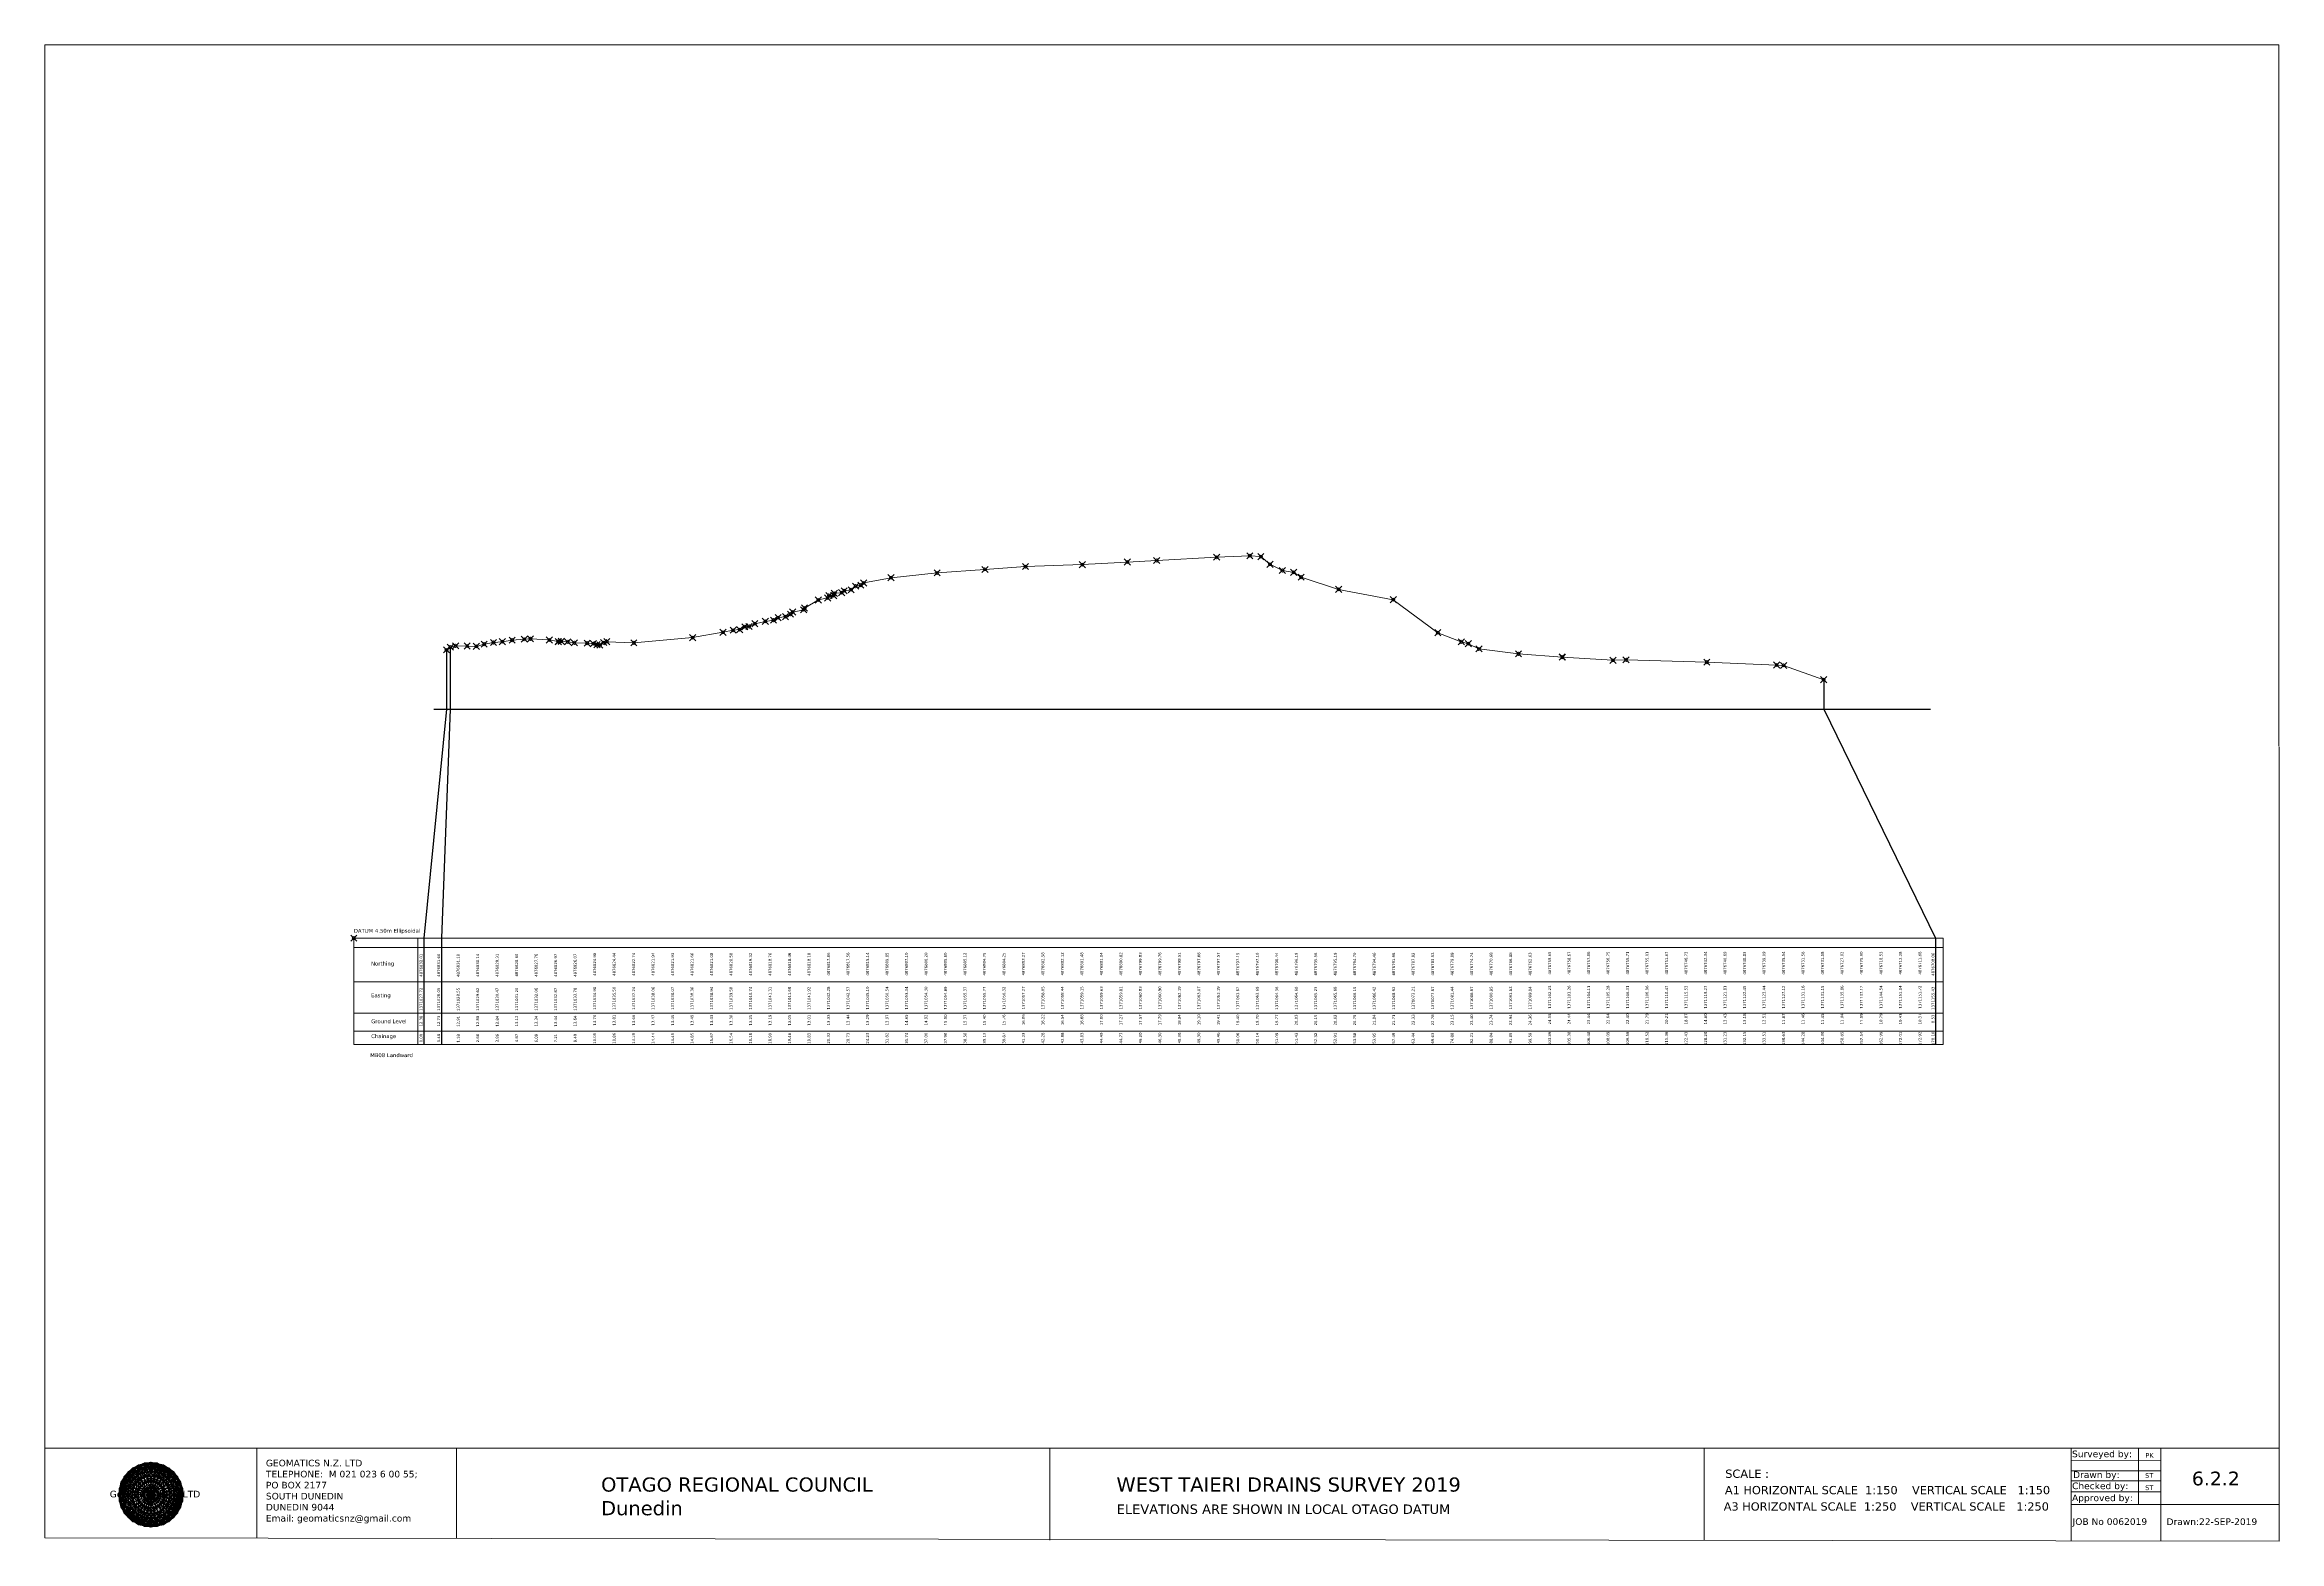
# Model space of a CAD drawing. Header units: millimetres. Extents: x -251759 to 1088765, y -648093 to 103076.
# Drawn here: x -51967 to 237019, y -102865 to 90622 of the extents above; entities that cross this region are included whole.
import ezdxf

# ---------------------------------------------------------------- set-up
doc = ezdxf.new("R2010")
doc.units = ezdxf.units.MM
doc.header["$PDMODE"] = 35
doc.header["$PDSIZE"] = 400
doc.layers.add('geo', color=7, linetype='Continuous')
doc.styles.get("Standard").update_dxf_attribs({"font": 'verdana.ttf'})

# ---------------------------------------------------------------- blocks, each defined once
blk = doc.blocks.new('Geomatics_Circle_SPT')
at = {"layer": 'geo', "color": 2, "linetype": 'Continuous', "lineweight": 0}
for p, q in [((0, 25.2), (-25.2, 0)), ((-24.7, 4.9), (-4.9, 24.7)), ((-24.7, -4.9), (4.9, 24.7)), ((-9.7, 23.3), (-23.3, 9.6)), ((9.7, 23.3), (-23.3, -9.7)), ((-21, 14), (-14, 21)), ((-21, -14), (14, 21)), ((0, 0), (-17.8, 17.8)), ((-14, 21), (21, -14)), ((23.3, -9.7), (-9.7, 23.3)), ((-4.9, 24.7), (24.7, -4.9)), ((25.2, 0), (0, 25.2)), ((0, 0), (17.8, 17.8)), ((4.9, 24.7), (24.7, 4.9)), ((23.3, 9.7), (9.7, 23.3)), ((14, 21), (21, 14)), ((17.8, 18.1), (17.8, 18.1)), ((4.9, -24.7), (-24.7, 4.9)), ((-24.7, 0), (0, -24.7)), ((-23.3, 9.7), (9.7, -23.3)), ((14, -21), (-21, 14)), ((0, 0), (-17.8, -17.8)), ((21, 14), (-14, -21)), ((-9.7, -23.3), (23.3, 9.7)), ((24.7, 4.9), (-4.9, -24.7)), ((0, 0), (17.8, -17.8)), ((0, -24.8), (25.2, 0)), ((-4.9, -24.7), (-24.7, -4.9)), ((-23.3, -9.7), (-9.7, -23.3)), ((-14, -21), (-21, -14)), ((24.7, -4.9), (4.9, -24.7)), ((9.7, -23.3), (23.3, -9.7)), ((21, -14), (14, -21)), ((-17.8, -17.8), (-17.8, -17.8)), ((4.9, -24.7), (4.9, -24.7)), ((18.1, -17.8), (18.1, -17.8))]:
    blk.add_line(p, q, dxfattribs=at)
at = {"layer": 'geo', "color": 1, "linetype": 'Continuous', "lineweight": 0}
for p, q in [((-25.2, 0), (9.7, 23.3)), ((-25.2, 0), (-9.6, 23.3)), ((-4.9, 24.8), (-24.7, -4.9)), ((4.9, 24.7), (-24.7, 4.9)), ((14, 21), (-24.7, -4.9)), ((-14, 21), (-24.7, 4.9)), ((-23.3, 9.7), (0, 25.2)), ((-23.3, -9.6), (0, 25.2)), ((-23.3, -9.6), (17.8, 17.8)), ((-23.3, 9.7), (-17.8, 17.9)), ((-23.3, -9.6), (-17.8, 17.9)), ((-23.3, 9.7), (17.8, 17.8)), ((4.9, 24.8), (-21, -14)), ((-4.9, 24.7), (-21, 14)), ((14, 21), (-21, 14)), ((-14, 21), (-21, -14)), ((-17.9, 17.6), (-17.9, 17.6)), ((-17.8, 17.8), (9.7, 23.3)), ((-17.8, 17.8), (-9.6, 23.3)), ((-17.8, -17.8), (9.7, 23.3)), ((-17.8, -17.8), (-9.7, 23.3)), ((-9.7, -23.3), (-17.8, 17.8)), ((-17.8, 17.8), (9.7, -23.3)), ((-17.8, 17.8), (23.3, -9.6)), ((-17.8, 17.8), (23.3, 9.7)), ((4.9, 24.7), (-14, 21)), ((-4.9, 24.7), (-14, -20.9)), ((0, 0), (-14, 21)), ((-14, 21), (-4.9, -24.7)), ((-14, 21), (-14, 21)), ((24.7, -4.9), (-14, 21)), ((21, 14), (-14, 21)), ((-9.8, 23.1), (-9.8, 23.1)), ((-9.7, 23.3), (0, 25.2)), ((-9.7, 23.3), (0, -25.2)), ((-9.7, -23.3), (0, 25.2)), ((-9.6, 23.3), (17.8, -17.8)), ((-9.6, 23.3), (25.2, 0)), ((-9.6, 23.3), (17.8, 17.8)), ((-9.6, -23.3), (17.8, 17.9)), ((0, 0), (-4.9, 24.7)), ((-4.9, 24.7), (-4.9, 24.7)), ((21, -14), (-4.9, 24.7)), ((24.8, 4.9), (-4.9, 24.7)), ((14, 21), (-4.9, 24.7)), ((-0.2, 25.1), (-0.2, 25.1)), ((0, 25.2), (9.7, -23.3)), ((0, 25.2), (23.3, -9.7)), ((0, 25.2), (23.3, 9.7)), ((0, 25.2), (9.7, 23.3)), ((0, 0), (4.9, 24.7)), ((0, -25.2), (9.7, 23.3)), ((0, 0), (14, 21)), ((21, 14), (4.9, 24.8)), ((14, -21), (4.9, 24.7)), ((24.7, -4.9), (4.9, 24.7)), ((4.9, 24.7), (4.9, 24.7)), ((4.9, -24.7), (14, 21)), ((9.4, 23.3), (9.4, 23.3)), ((9.7, 23.3), (17.8, -17.8)), ((9.7, 23.3), (25.2, 0)), ((9.7, 23.3), (17.8, 17.9)), ((17.8, 17.8), (9.7, -23.3)), ((21, -14), (14, 21)), ((24.7, 4.9), (14, 21)), ((14, 21), (14, 21)), ((17.6, 17.9), (17.6, 17.9)), ((17.8, 17.8), (23.3, -9.7)), ((17.8, 17.8), (23.3, 9.7)), ((-25.2, 0), (23.3, 9.7)), ((-25.2, 0), (-23.3, 9.7)), ((-23.3, -9.7), (-25.2, 0)), ((-9.6, -23.3), (-25.2, 0)), ((9.7, -23.3), (-25.2, 0)), ((21, 14), (-24.7, 4.9)), ((-21, 14), (-24.7, -4.9)), ((0, 0), (-24.7, 4.9)), ((-24.7, 4.9), (-21, -14)), ((-24.7, 4.9), (-4.9, -24.7)), ((-24.7, 4.9), (14, -21)), ((-24.7, 4.9), (-24.7, 4.9)), ((0, 0), (-24.7, -4.9)), ((-17.8, -17.8), (-23.3, 9.7)), ((0, -25.2), (-23.3, 9.7)), ((-23.3, 9.7), (17.8, -17.8)), ((-23.3, 9.7), (25.2, 0)), ((-23.3, 9.4), (-23.3, 9.4)), ((-23.3, -9.7), (25.2, 0)), ((0, 0), (-21, 14)), ((-21, 14), (-14, -21)), ((-21, 14), (4.9, -24.7)), ((-21, 14), (-21, 14)), ((24.7, 4.9), (-21, 14)), ((0, 0), (-21, -14)), ((-17.8, -17.8), (23.3, 9.7)), ((-14, -21), (24.7, 4.9)), ((0, 0), (-14, -21)), ((25.2, 0), (-9.6, -23.3)), ((-4.9, -24.7), (21, 14)), ((0, 0), (-4.9, -24.7)), ((0, 0), (21, 14)), ((23.3, 9.7), (0, -25.2)), ((0, 0), (24.8, 4.9)), ((0, 0), (4.9, -24.7)), ((0, 0), (14, -21)), ((0, 0), (21, -14)), ((0, 0), (24.8, -4.9)), ((4.9, -24.7), (24.7, 4.9)), ((25.2, 0), (9.7, -23.3)), ((14, -21), (21, 14)), ((23.3, 9.7), (17.8, -17.8)), ((24.7, -4.9), (21, 14)), ((21, 14), (21, 14)), ((21, -14), (24.7, 4.9)), ((23.1, 9.8), (23.1, 9.8)), ((23.3, 9.7), (25.2, 0)), ((25.2, 0), (23.3, -9.6)), ((24.7, 4.9), (24.7, 4.9)), ((25.1, 0.2), (25.1, 0.2)), ((-25.2, 0), (23.3, -9.7)), ((-25.1, -0.2), (-25.1, -0.2)), ((-24.7, -4.9), (-24.7, -4.9)), ((-24.7, -4.9), (-14, -21)), ((-24.7, -4.9), (4.9, -24.7)), ((-24.7, -4.9), (21, -14)), ((-17.8, -17.8), (-23.3, -9.7)), ((0, -25.2), (-23.3, -9.6)), ((17.8, -17.8), (-23.3, -9.6)), ((-23.1, -9.8), (-23.1, -9.8)), ((-21, -14), (24.7, -4.9)), ((-21, -14), (-21, -14)), ((-21, -14), (-4.9, -24.7)), ((-21, -14), (14, -21)), ((23.3, -9.7), (-17.8, -17.8)), ((-14, -21), (21, -14)), ((-4.9, -24.7), (24.7, -4.9)), ((23.3, -9.6), (0, -25.2)), ((4.9, -24.7), (21, -14)), ((14, -21), (24.7, -4.9)), ((23.3, -9.6), (17.8, -17.8)), ((21, -14), (21, -14)), ((23.3, -9.4), (23.3, -9.4)), ((24.7, -4.9), (24.7, -4.9)), ((-9.6, -23.3), (-17.8, -17.8)), ((9.7, -23.3), (-17.8, -17.8)), ((-17.6, -17.9), (-17.6, -17.9)), ((-14, -21), (-14, -21)), ((-14, -21), (4.9, -24.7)), ((17.8, -17.8), (-9.7, -23.3)), ((0, -25.2), (-9.7, -23.3)), ((-9.4, -23.3), (-9.4, -23.3)), ((-4.9, -24.7), (14, -21)), ((-4.9, -24.7), (-4.9, -24.7)), ((9.7, -23.3), (0, -25.2)), ((0.2, -25.1), (0.2, -25.1)), ((4.9, -24.7), (4.9, -24.7)), ((17.8, -17.8), (9.7, -23.3)), ((9.8, -23.1), (9.8, -23.1)), ((14, -21), (14, -21)), ((17.9, -17.6), (17.9, -17.6))]:
    blk.add_line(p, q, dxfattribs=at)
at = {"layer": 'geo', "color": 114, "linetype": 'Continuous', "lineweight": 0}
for p, q in [((17.9, 17.8), (-25.2, 0)), ((-24.7, 4.9), (14, 21)), ((9.7, 23.3), (-23.3, 9.7)), ((-20.9, 14), (4.9, 24.7)), ((0, 25.2), (-17.8, 17.8)), ((-17.8, 17.8), (0, -25.2)), ((-14, 21), (-4.9, 24.7)), ((4.9, -24.7), (-14, 21)), ((0, 0), (-9.7, 23.3)), ((-4.9, 24.7), (14, -21)), ((17.8, -17.8), (0, 25.2)), ((0, 0), (9.7, 23.3)), ((4.9, 24.7), (21, -14)), ((23.3, -9.7), (9.7, 23.3)), ((14, 21), (24.7, -4.9)), ((25.2, 0), (17.8, 17.8)), ((-24.7, -4.9), (21, 14)), ((-14, -21), (-24.7, 4.9)), ((0, 0), (-23.3, 9.7)), ((-23.3, 9.7), (-9.7, -23.3)), ((0, 0), (-23.3, -9.7)), ((-4.9, -24.7), (-21, 14)), ((24.8, 4.9), (-20.9, -14)), ((0, 0), (-9.7, -23.3)), ((0, 0), (23.3, 9.7)), ((0, 0), (9.7, -23.3)), ((0, 0), (23.3, -9.7)), ((21, 14), (24.7, 4.9)), ((-25.2, 0), (-17.8, -17.8)), ((-21, -14), (-24.7, -4.9)), ((-17.8, -17.8), (25.2, 0)), ((24.8, -4.9), (-14, -21)), ((-9.6, -23.3), (23.3, -9.7)), ((21, -14), (-4.9, -24.8)), ((0, -25.2), (17.9, -17.8)), ((14, -21), (4.9, -24.8))]:
    blk.add_line(p, q, dxfattribs=at)
at = {"layer": 'geo', "color": 250, "linetype": 'Continuous', "lineweight": 0}
for p, q in [((-17.8, 17.8), (17.8, 17.8)), ((-17.8, -17.8), (-17.8, 17.8)), ((-14, 21), (-14, 21)), ((14, 21), (-14, 21)), ((-14, 20.9), (-14, -21)), ((-9.7, 23.3), (9.7, 23.3)), ((-9.7, -23.3), (-9.7, 23.3)), ((-4.9, 24.7), (4.9, 24.7)), ((-4.9, 24.7), (-4.9, -24.7)), ((0, 0), (0, 25.2)), ((4.9, 24.7), (4.9, -24.7)), ((9.7, -23.3), (9.7, 23.3)), ((14, 21), (14, -21)), ((17.8, -17.8), (17.8, 17.8)), ((0, 0), (-25.2, 0)), ((24.7, 4.9), (-24.7, 4.9)), ((-24.7, 4.9), (-24.7, -4.9)), ((-23.3, 9.7), (23.3, 9.7)), ((-23.3, 9.7), (-23.3, 9.7)), ((-23.3, -9.7), (-23.3, 9.7)), ((21, 14), (-21, 14)), ((-21, 14), (-21, -14)), ((0, 0), (0, -25.2)), ((0, 0), (25.2, 0)), ((21, 14), (21, 14)), ((21, -14), (21, 14)), ((23.3, 9.7), (23.3, -9.7)), ((24.7, 4.9), (24.7, 4.9)), ((24.7, -4.9), (24.7, 4.9)), ((-24.7, -4.9), (24.7, -4.9)), ((23.3, -9.7), (-23.3, -9.7)), ((-21, -14), (21, -14)), ((17.8, -17.8), (-17.8, -17.8)), ((-14, -21), (14, -21)), ((9.7, -23.3), (-9.7, -23.3)), ((-4.9, -24.7), (4.9, -24.7))]:
    blk.add_line(p, q, dxfattribs=at)
blk = doc.blocks.new('GeomaticsNZ TITLE BLOCK')
at = {"color": 7, "linetype": 'Continuous', "lineweight": 0}
for p, q in [((0, 94.9), (0, 1579.2)), ((0, 1579.2), (2363.4, 1579.2)), ((2363.4, 1579.2), (2364, 94.9)), ((2364, 94.9), (0, 94.9)), ((0, 94.9), (0, 0)), ((15.9, 94.9), (2364, 94.9)), ((224.3, 95.2), (224.3, -0.3)), ((2364, 94.9), (382.6, 94.9)), ((435.8, 95.2), (435.8, -0.7)), ((1063.4, 94.9), (1063.4, -2.4)), ((1755.4, 94.9), (1755.4, -2.6)), ((2143.9, 94.9), (2143.7, -3)), ((2214.9, 94.9), (2214.9, 36.1)), ((2238.6, 94.8), (2238.6, -3.2)), ((2364, -3.5), (2364, 94.9)), ((2143.9, 81.9), (2238.6, 81.7)), ((2143.9, 71), (2238.6, 71)), ((2143.6, 60.4), (2238.6, 60.4)), ((2143.8, 48.6), (2238.6, 48.6)), ((2143.8, 35.4), (2364, 35.3)), ((0, 0), (2364, -3.5))]:
    blk.add_line(p, q, dxfattribs=at)
at = {"color": 7, "linetype": 'Continuous', "lineweight": 0, "xscale": 1.36, "yscale": 1.36, "zscale": 1.36}
blk.add_blockref('Geomatics_Circle_SPT', (112.4, 45.7), dxfattribs=at)
at = {"color": 7, "linetype": 'Continuous', "lineweight": 0}
for s, p in [('PK', (2222.4, 84.8)), ('ST', (2222, 63.6)), ('ST', (2222.1, 50.6))]:
    blk.add_text(s, height=5, dxfattribs=at).set_placement(p)
at = {"color": 7, "linetype": 'Continuous', "lineweight": 0, "attachment_point": 1}
for s, width, heights, insert, char_height in [('{\\C256;GEOMATICS N.Z. LTD                   \\PTELEPHONE:  M 021 023 6 00 55;\\PPO BOX 2177\\PSOUTH DUNEDIN\\PDUNEDIN 9044\\PEmail: geomaticsnz@gmail.com}', 3535.727, [94.7], (234, 82.7), 7), ('{\\C256;Surveyed by:}', 3535.727, [0], (2144.7, 92.4), 7), ('{\\C256;Geomatics N.Z. LTD                   }', 125.079, [15.8], (68.8, 49.9), 7), ('{\\C256;OTAGO REGIONAL COUNCIL\\PDunedin}', 3535.727, [0], (588.6, 64), 15), ('{\\C256;WEST TAIERI DRAINS SURVEY 2019}', 3535.727, [0], (1133.8, 64), 15), ('{\\C256;Checked by:}', 3535.727, [0], (2144.7, 58.6), 7), ('{\\C256;Drawn by:}', 3535.727, [0], (2145.8, 70.4), 7), ('{\\C256;ELEVATIONS ARE SHOWN IN LOCAL OTAGO DATUM}', 3535.727, [0], (1134.1, 35.4), 10), ('{\\C256;Approved by:}', 3535.727, [0], (2144.7, 45.9), 7), ('{\\C256;JOB No 0062019}', 3535.727, [0], (2145.3, 20.8), 7), ('{\\C256;Drawn:22-SEP-2019}', 3535.727, [0], (2244.7, 20.7), 7)]:
    blk.add_mtext_dynamic_manual_height_columns(s, width=width, gutter_width=159, heights=heights, dxfattribs=dict(at, insert=insert, char_height=char_height))

msp = doc.modelspace()

# ---------------------------------------------------------------- linework, layer by layer
msp.add_line((-1642, 4718), (191894, 4718))
at = {"color": 7, "linetype": 'Continuous', "lineweight": 0}
for p, q in [((-11989, -24887), (193553, -24887)), ((-11989, -24887), (-11989, -38639)), ((-3721, -38639), (-3721, -24887)), ((193553, -24887), (193553, -38639)), ((-11989, -26087), (193553, -26087)), ((-11989, -30539), (193553, -30539)), ((-11989, -34565), (193553, -34565)), ((-11989, -36928), (193553, -36928)), ((-11989, -38639), (193553, -38639))]:
    msp.add_line(p, q, dxfattribs=at)
at = {"color": 1, "linetype": 'Continuous', "lineweight": 0}
for points in [[(19832, 13005), (20316, 13329), (20730, 13436), (24231, 13290), (31819, 13969), (35743, 14655), (37062, 14924), (37900, 15002), (38577, 15370), (39126, 15402), (39868, 15762), (41234, 16064), (42282, 16222), (42880, 16539), (43835, 16680), (44491, 16999), (44767, 17273), (46197, 17567), (46296, 17793), (48085, 18841), (49299, 19097), (49461, 19408), (50063, 19403), (50141, 19696), (51089, 19775), (51432, 20025), (52321, 20152), (52906, 20623), (53585, 20751), (53946, 21039), (57485, 21714), (63442, 22335), (69635, 22781), (74878, 23153), (82214, 23403), (88042, 23740), (91845, 23938), (99593, 24361), (103891, 24549), (105305, 24441), (106482, 23444), (108093, 22643), (109562, 22402), (110517, 21786), (115362, 20208), (122434, 18867), (128201, 14604), (131226, 13428), (132149, 13184), (133511, 12510), (138628, 11866), (144295, 11446), (150848, 11041), (152535, 11093), (162991, 10793)], [(0, 12381), (480, 12730), (1178, 12909), (2676, 12883), (3860, 12837), (4874, 13117), (6080, 13339), (7208, 13441), (8494, 13638), (10050, 13758), (10860, 13811), (13294, 13663), (13294, 13663), (14435, 13468), (14447, 13448), (14846, 13489), (15672, 13427), (16536, 13296), (18183, 13247), (18990, 13192), (19463, 13046), (19832, 13005)], [(162991, 10793), (172013, 10425), (172921, 10372), (178100, 8525)]]:
    msp.add_lwpolyline(points, dxfattribs=at)
for points in [[(0, 12381), (0, 4718), (-2920, -24887), (-2920, -38639)], [(480, 12730), (480, 4718), (-650, -24887), (-650, -38639)], [(178100, 8525), (178100, 4718), (192550, -24887), (192550, -38639)]]:
    msp.add_lwpolyline(points)
at = {"color": 7, "linetype": 'Continuous', "lineweight": 0}
for p in [(69635, 22781), (74878, 23153), (82214, 23403), (88042, 23740), (91845, 23938), (99593, 24361), (103891, 24549), (105305, 24441), (106482, 23444), (51432, 20025), (52321, 20152), (52906, 20623), (53585, 20751), (53946, 21039), (57485, 21714), (63442, 22335), (108093, 22643), (109562, 22402), (110517, 21786), (115362, 20208), (44491, 16999), (44767, 17273), (46197, 17567), (46296, 17793), (48085, 18841), (49299, 19097), (49461, 19408), (50063, 19403), (50141, 19696), (51089, 19775), (122434, 18867), (35743, 14655), (37062, 14924), (37900, 15002), (38577, 15370), (39126, 15402), (39868, 15762), (41234, 16064), (42282, 16222), (42880, 16539), (43835, 16680), (128201, 14604), (0, 12381), (480, 12730), (1178, 12909), (2676, 12883), (3860, 12837), (4874, 13117), (6080, 13339), (7208, 13441), (8494, 13638), (10050, 13758), (10860, 13811), (13294, 13663), (14435, 13468), (14447, 13448), (14846, 13489), (15672, 13427), (16536, 13296), (18183, 13247), (18990, 13192), (19463, 13046), (19832, 13005), (20316, 13329), (20730, 13436), (24231, 13290), (31819, 13969), (131226, 13428), (132149, 13184), (133511, 12510), (138628, 11866), (144284, 11462), (144295, 11446), (150848, 11041), (152535, 11093), (162991, 10793), (172013, 10425), (172921, 10372), (178100, 8525), (-11989, -24887)]:
    msp.add_point(p, dxfattribs=at)

# ---------------------------------------------------------------- block references
at = {"linetype": 'Continuous', "lineweight": 0, "xscale": 122.2451171846883, "yscale": 122.2451171846883, "zscale": 122.2451171846883}
msp.add_blockref('GeomaticsNZ TITLE BLOCK', (-51967, -102431), dxfattribs=at)

# ---------------------------------------------------------------- texts
at = {"color": 7, "linetype": 'Continuous', "lineweight": 0}
for s, p in [('DATUM 4.50m Ellipsoidal', (-11989, -24184)), ('Northing', (-9759, -28424)), ('Easting', (-9761, -32526)), ('Ground Level', (-9743, -35890)), ('Chainage', (-9740, -37810)), ('MB08 Landward', (-9877, -40268))]:
    msp.add_text(s, height=500, dxfattribs=at).set_placement(p)
for s, p in [('  0.00      12.38    1371027.72         4876832.01', (-3112, -38672)), ('  0.48      12.73    1371028.05         4876831.66', (-832, -38672)), ('  1.18      12.91    1371028.55         4876831.18', (1688, -38706)), ('  2.68      12.88    1371029.62         4876830.14', (4209, -38678)), ('  3.86      12.84    1371030.47         4876829.31', (6729, -38679)), ('  4.87      13.12    1371031.20         4876828.60', (9249, -38657)), ('  6.08      13.34    1371032.06         4876827.76', (11770, -38672)), ('  7.21      13.44    1371032.87         4876826.97', (14290, -38676)), ('  8.49      13.64    1371033.78         4876826.07', (16811, -38668)), (' 10.05      13.76    1371034.90         4876824.98', (19331, -38706)), (' 10.86      13.81    1371035.50         4876824.44', (21852, -38706)), (' 13.29      13.66    1371037.24         4876822.74', (24372, -38706)), (' 14.44      13.47    1371038.06         4876821.94', (26892, -38706)), (' 14.45      13.45    1371038.07         4876821.93', (29413, -38706)), (' 14.85      13.49    1371038.36         4876821.66', (31933, -38706)), (' 15.67      13.43    1371038.94         4876821.08', (34454, -38706)), (' 16.54      13.30    1371039.58         4876820.50', (36974, -38706)), (' 18.18      13.25    1371040.74         4876819.32', (39494, -38706)), (' 18.99      13.19    1371041.31         4876818.76', (42015, -38706)), (' 19.46      13.05    1371041.68         4876818.46', (44535, -38706)), (' 19.83      13.01    1371041.92         4876818.18', (47056, -38706)), (' 20.32      13.33    1371042.28         4876817.86', (49576, -38678)), (' 20.73      13.44    1371042.57         4876817.56', (52097, -38678)), (' 24.23      13.29    1371045.10         4876815.14', (54617, -38678)), (' 31.82      13.97    1371050.54         4876809.85', (57137, -38679)), (' 35.74      14.65    1371053.34         4876807.10', (59658, -38679)), (' 37.06      14.92    1371054.30         4876806.20', (62178, -38679)), (' 37.90      15.00    1371054.89         4876805.60', (64699, -38679)), (' 38.58      15.37    1371055.37         4876805.12', (67219, -38679)), (' 39.13      15.40    1371055.77         4876804.75', (69739, -38679)), (' 39.87      15.76    1371056.32         4876804.25', (72260, -38679)), (' 41.23      16.06    1371057.27         4876803.27', (74780, -38657)), (' 42.28      16.22    1371058.05         4876802.58', (77301, -38657)), (' 42.88      16.54    1371058.44         4876802.12', (79821, -38657)), (' 43.83      16.68    1371059.15         4876801.48', (82342, -38657)), (' 44.49      17.00    1371059.63         4876801.04', (84862, -38657)), (' 44.77      17.27    1371059.81         4876800.82', (87382, -38657)), (' 46.20      17.57    1371060.83         4876799.83', (89903, -38657)), (' 46.30      17.79    1371060.90         4876799.76', (92423, -38657)), (' 48.08      18.84    1371062.19         4876798.51', (94944, -38657)), (' 49.30      19.10    1371063.07         4876797.68', (97464, -38657)), (' 49.46      19.41    1371063.19         4876797.57', (99984, -38657)), (' 50.06      19.40    1371063.62         4876797.15', (102505, -38684)), (' 50.14      19.70    1371063.68         4876797.10', (105025, -38684)), (' 51.09      19.77    1371064.36         4876796.44', (107546, -38684)), (' 51.43      20.03    1371064.60         4876796.19', (110066, -38684)), (' 52.32      20.15    1371065.23         4876795.56', (112587, -38684)), (' 52.91      20.62    1371065.68         4876795.19', (115107, -38684)), (' 53.58      20.75    1371066.15         4876794.70', (117627, -38684)), (' 53.95      21.04    1371066.42         4876794.46', (120148, -38684)), (' 57.49      21.71    1371068.92         4876791.96', (122668, -38684)), (' 63.44      22.33    1371073.21         4876787.82', (125189, -38672)), (' 69.63      22.78    1371077.67         4876783.53', (127709, -38672)), (' 74.88      23.15    1371081.44         4876779.89', (130229, -38676)), (' 82.21      23.40    1371086.67         4876774.74', (132750, -38668)), (' 88.04      23.74    1371090.85         4876770.68', (135270, -38668)), (' 91.85      23.94    1371093.63         4876768.08', (137791, -38666)), (' 99.59      24.36    1371099.14         4876762.63', (140311, -38666)), ('103.89      24.55    1371102.23         4876759.65', (142832, -38706)), ('105.30      24.44    1371103.26         4876758.67', (145352, -38706)), ('106.48      23.44    1371104.11         4876757.86', (147872, -38706)), ('108.09      22.64    1371105.28         4876756.75', (150393, -38706)), ('109.56      22.40    1371106.31         4876755.71', (152913, -38706)), ('110.52      21.79    1371106.96         4876755.01', (155434, -38706)), ('115.36      20.21    1371110.47         4876751.67', (157954, -38706)), ('122.43      18.87    1371115.53         4876746.73', (160475, -38706)), ('128.20      14.60    1371119.27         4876742.34', (162995, -38706)), ('131.23      13.43    1371121.81         4876740.69', (165515, -38706)), ('132.15      13.18    1371122.45         4876740.03', (168036, -38706)), ('133.51      12.51    1371123.44         4876739.09', (170556, -38706)), ('138.63      11.87    1371127.12         4876735.54', (173077, -38706)), ('144.28      11.46    1371131.16         4876731.58', (175597, -38706)), ('144.30      11.45    1371131.15         4876731.58', (178117, -38706)), ('150.85      11.04    1371135.86         4876727.02', (180638, -38706)), ('152.54      11.09    1371137.12         4876725.90', (183158, -38706)), ('162.99      10.79    1371144.54         4876718.53', (185679, -38706)), ('172.01      10.43    1371151.04         4876712.28', (188199, -38706)), ('172.92      10.37    1371151.72         4876711.68', (190720, -38706)), ('178.10       8.53    1371155.43         4876708.06', (192417, -38706))]:
    msp.add_text(s, height=359.94, rotation=90).set_placement(p)
at = {"linetype": 'Continuous', "lineweight": 0}
for s, height, p in [('SCALE :  ', 1065.7, (165368, -94660)), ('6.2.2 ', 1776.2, (225708, -95631)), ('A3 HORIZONTAL SCALE  1:250    VERTICAL SCALE   1:250 ', 1065.69, (165170, -98894)), ('A1 HORIZONTAL SCALE  1:150    VERTICAL SCALE   1:150 ', 1065.69, (165325, -96777))]:
    msp.add_text(s, height=height, dxfattribs=at).set_placement(p)

doc.saveas('drawing.dxf')
